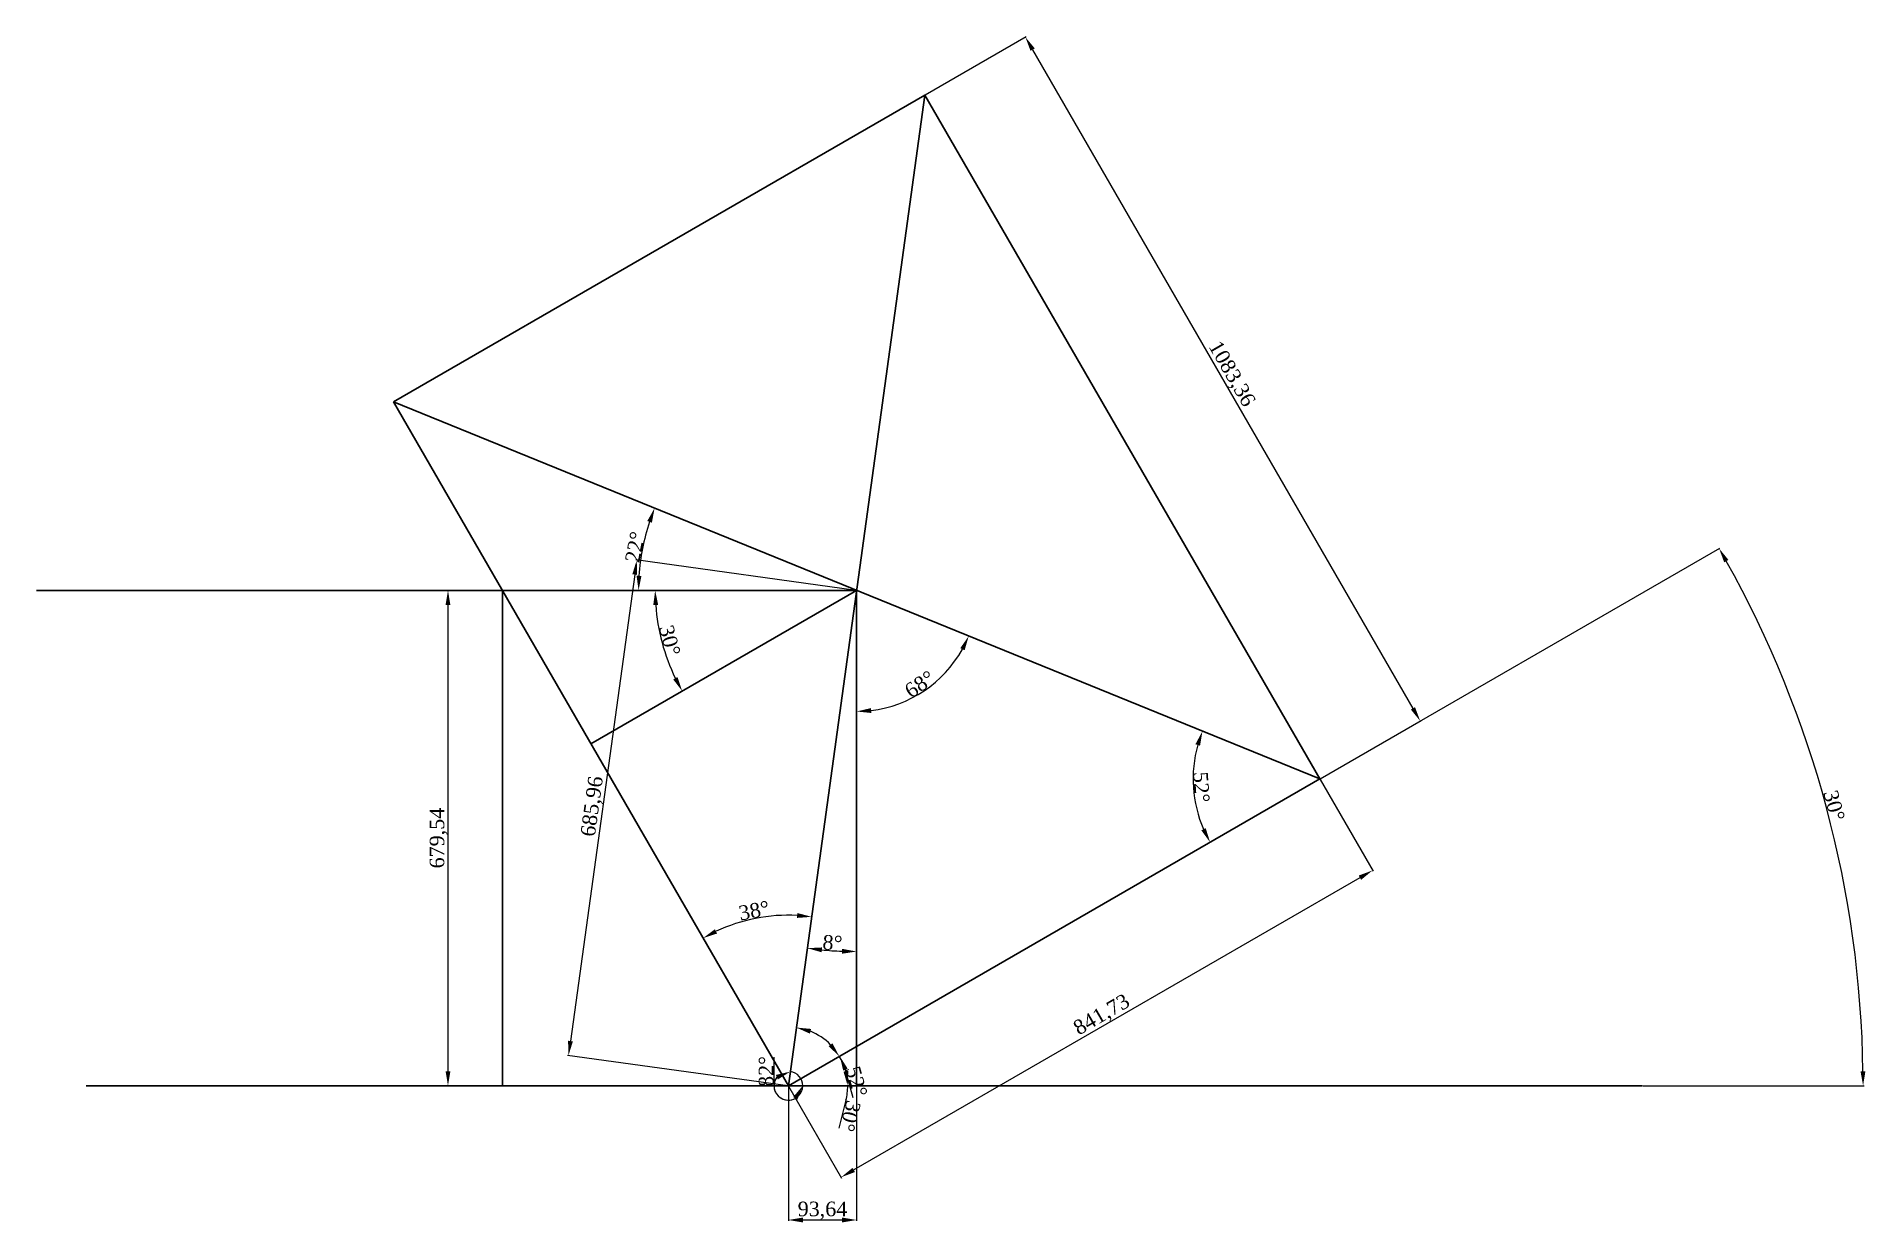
# Model space of a CAD drawing. Header units: millimetres. Extents: x -2060 to 12839, y 3761 to 9253.
# Drawn here: x 8427 to 10936, y 5816 to 7443 of the extents above; entities that cross this region are included whole.
import ezdxf

# ---------------------------------------------------------------- set-up
doc = ezdxf.new("R2010")
doc.units = ezdxf.units.MM
doc.layers.get('0').update_dxf_attribs({"lineweight": 30})
doc.styles.get("Standard").update_dxf_attribs({"font": 'pala.ttf'})
doc.dimstyles.new('ISO-25', dxfattribs={"dimtxt": 20, "dimasz": 20, "dimexe": 1.25, "dimexo": 0.625, "dimtad": 1, "dimtxsty": 'Standard', "dimcen": 2.5, "dimadec": 0, "dimazin": 0, "dimtfac": 1, "dimtmove": 0, "dimatfit": 3, "dimfxl": 1, "dimarcsym": 0})

msp = doc.modelspace()

# ---------------------------------------------------------------- blocks, each defined once
blk = doc.blocks.new('*D21')
at = {"color": 0, "lineweight": -2, "transparency": 16777216}
for p, q in [((9646.1, 7362.9), (9784.4, 7442.8)), ((9793.4, 7424.8), (10315, 6521.2)), ((10187.8, 6424.7), (10326.1, 6504.6))]:
    blk.add_line(p, q, dxfattribs=at)
at = {"color": 0, "transparency": 16777216}
for points in [[(9796.3, 7426.5), (9790.5, 7423.2), (9783.4, 7442.1)], [(10317.9, 6522.9), (10312.2, 6519.6), (10325, 6503.9)]]:
    blk.add_solid(points, dxfattribs=at)
at = {"layer": 'Defpoints', "color": 0, "transparency": 16777216}
for p in [(9645.6, 7362.6), (10325, 6503.9), (10187.3, 6424.4)]:
    blk.add_point(p, dxfattribs=at)
at = {"color": 0, "transparency": 16777216, "insert": (10065.3, 6979.4), "char_height": 20, "attachment_point": 5, "rotation": 300}
blk.add_mtext('1083,36', dxfattribs=at)
blk = doc.blocks.new('*D22')
at = {"color": 0, "lineweight": -2, "transparency": 16777216}
for p, q in [((10187.6, 6423.8), (10260.3, 6297.9)), ((10242.3, 6289), (9548, 5888.1)), ((9458.6, 6003), (9531.3, 5877))]:
    blk.add_line(p, q, dxfattribs=at)
at = {"color": 0, "transparency": 16777216}
for points in [[(10240.7, 6291.9), (10244, 6286.1), (10259.7, 6299)], [(9546.4, 5891), (9549.7, 5885.2), (9530.7, 5878.1)]]:
    blk.add_solid(points, dxfattribs=at)
at = {"layer": 'Defpoints', "color": 0, "transparency": 16777216}
for p in [(10187.3, 6424.4), (9458.3, 6003.5), (9530.7, 5878.1)]:
    blk.add_point(p, dxfattribs=at)
at = {"color": 0, "transparency": 16777216, "insert": (9888.8, 6099.7), "char_height": 20, "attachment_point": 5, "rotation": 30}
blk.add_mtext('841,73', dxfattribs=at)
blk = doc.blocks.new('*D23')
at = {"color": 0, "lineweight": -2, "transparency": 16777216}
for p, q in [((9065.3, 6683.1), (8990.2, 6683.1)), ((8991.4, 6663.1), (8991.4, 6023.5)), ((9065.3, 6003.5), (8990.2, 6003.5))]:
    blk.add_line(p, q, dxfattribs=at)
at = {"color": 0, "transparency": 16777216}
for points in [[(8988.1, 6663.1), (8994.7, 6663.1), (8991.4, 6683.1)], [(8988.1, 6023.5), (8994.7, 6023.5), (8991.4, 6003.5)]]:
    blk.add_solid(points, dxfattribs=at)
at = {"layer": 'Defpoints', "color": 0, "transparency": 16777216}
for p in [(9066, 6683.1), (8991.4, 6003.5), (9066, 6003.5)]:
    blk.add_point(p, dxfattribs=at)
at = {"color": 0, "transparency": 16777216, "insert": (8978.6, 6343.3), "char_height": 20, "attachment_point": 5, "rotation": 90}
blk.add_mtext('679,54', dxfattribs=at)
blk = doc.blocks.new('*D24')
at = {"color": 0, "lineweight": -2, "transparency": 16777216}
for p, q in [((10187.8, 6424.7), (10736.1, 6741.2)), ((10630.8, 6003.5), (10933.8, 6003.5))]:
    blk.add_line(p, q, dxfattribs=at)
blk.add_arc((9458.3, 6003.5), 1474.2, 0.7773, 29.2227, dxfattribs=at)
at = {"color": 0, "transparency": 16777216}
for points in [[(10742, 6721.6), (10747.8, 6724.9), (10735, 6740.6)], [(10935.7, 6023.5), (10929, 6023.5), (10932.5, 6003.5)]]:
    blk.add_solid(points, dxfattribs=at)
at = {"layer": 'Defpoints', "color": 0, "transparency": 16777216}
for p in [(10187.3, 6424.4), (10910.1, 6259.5), (9458.3, 6003.5), (9458.3, 6003.5), (10630.1, 6003.5)]:
    blk.add_point(p, dxfattribs=at)
at = {"color": 0, "transparency": 16777216, "insert": (10892.8, 6387.9), "char_height": 20, "attachment_point": 5, "rotation": 285}
blk.add_mtext('30°', dxfattribs=at)
blk = doc.blocks.new('*D25')
at = {"color": 0, "lineweight": -2, "transparency": 16777216}
blk.add_arc((9551.9, 6683.1), 276.3, 184.1483, 205.8517, dxfattribs=at)
at = {"color": 0, "transparency": 16777216}
for points in [[(9273, 6662.9), (9279.7, 6663.2), (9275.6, 6683.1)], [(9306.2, 6564.1), (9300.3, 6561), (9312.7, 6544.9)]]:
    blk.add_solid(points, dxfattribs=at)
at = {"layer": 'Defpoints', "color": 0, "transparency": 16777216}
for p in [(8427.1, 6683.1), (9551.9, 6683.1), (9551.9, 6683.1), (9279.8, 6635.1), (9187.5, 6472.6)]:
    blk.add_point(p, dxfattribs=at)
at = {"color": 0, "transparency": 16777216, "insert": (9295.6, 6614.4), "char_height": 20, "attachment_point": 5, "rotation": 285}
blk.add_mtext('30°', dxfattribs=at)
blk = doc.blocks.new('*D26')
at = {"color": 0, "lineweight": -2, "transparency": 16777216}
blk.add_arc((9551.9, 6683.1), 166, 276.906, 330.9398, dxfattribs=at)
at = {"color": 0, "transparency": 16777216}
for points in [[(9694.1, 6603.8), (9700.1, 6601), (9705.7, 6620.4)], [(9572.1, 6514.9), (9571.7, 6521.6), (9551.9, 6517)]]:
    blk.add_solid(points, dxfattribs=at)
at = {"layer": 'Defpoints', "color": 0, "transparency": 16777216}
for p in [(8916.6, 6941.7), (9551.9, 6683.1), (9615.8, 6529.8), (10187.3, 6424.4), (9551.9, 6003.5)]:
    blk.add_point(p, dxfattribs=at)
at = {"color": 0, "transparency": 16777216, "insert": (9638.5, 6554.3), "char_height": 20, "attachment_point": 5, "rotation": 33.9229}
blk.add_mtext('68°', dxfattribs=at)
blk = doc.blocks.new('*D27')
at = {"color": 0, "lineweight": -2, "transparency": 16777216}
blk.add_arc((9551.9, 6683.1), 495.4, 264.4675, 267.6867, dxfattribs=at)
at = {"color": 0, "transparency": 16777216}
for points in [[(9503.8, 6186.7), (9504.6, 6193.3), (9484.3, 6192.3)], [(9532, 6191.4), (9531.9, 6184.7), (9551.9, 6187.7)]]:
    blk.add_solid(points, dxfattribs=at)
at = {"layer": 'Defpoints', "color": 0, "transparency": 16777216}
for p in [(9645.6, 7362.6), (9551.9, 6683.1), (9506.8, 6189.7), (9458.3, 6003.5), (9551.9, 6003.5)]:
    blk.add_point(p, dxfattribs=at)
at = {"color": 0, "transparency": 16777216, "insert": (9518.8, 6199.7), "char_height": 20, "attachment_point": 5, "rotation": 356.0771}
blk.add_mtext('8°', dxfattribs=at)
blk = doc.blocks.new('*D28')
at = {"color": 0, "lineweight": -2, "transparency": 16777216}
blk.add_arc((9551.9, 6683.1), 299.2, 161.6767, 176.1691, dxfattribs=at)
at = {"color": 0, "transparency": 16777216}
for points in [[(9264.8, 6778.3), (9271.1, 6776), (9274.8, 6795.9)], [(9256.8, 6702.9), (9250.1, 6703.2), (9252.8, 6683.1)]]:
    blk.add_solid(points, dxfattribs=at)
at = {"layer": 'Defpoints', "color": 0, "transparency": 16777216}
for p in [(8916.6, 6941.7), (9262.6, 6759.3), (8427.1, 6683.1), (9551.9, 6683.1), (10187.3, 6424.4)]:
    blk.add_point(p, dxfattribs=at)
at = {"color": 0, "transparency": 16777216, "insert": (9247.8, 6742.6), "char_height": 20, "attachment_point": 5, "rotation": 78.9229}
blk.add_mtext('22°', dxfattribs=at)
blk = doc.blocks.new('*D29')
at = {"color": 0, "lineweight": -2, "transparency": 16777216}
blk.add_arc((10187.3, 6424.4), 173.8, 164.4439, 203.402, dxfattribs=at)
at = {"color": 0, "transparency": 16777216}
for points in [[(10016.7, 6472.1), (10023, 6469.9), (10026.3, 6489.9)], [(10030.8, 6356.9), (10024.8, 6353.9), (10036.8, 6337.5)]]:
    blk.add_solid(points, dxfattribs=at)
at = {"layer": 'Defpoints', "color": 0, "transparency": 16777216}
for p in [(8916.6, 6941.7), (10014.1, 6438.8), (10187.3, 6424.4), (10187.3, 6424.4), (9458.3, 6003.5)]:
    blk.add_point(p, dxfattribs=at)
at = {"color": 0, "transparency": 16777216, "insert": (10024.8, 6413.2), "char_height": 20, "attachment_point": 5, "rotation": 273.9229}
blk.add_mtext('52°', dxfattribs=at)
blk = doc.blocks.new('*D30')
at = {"color": 0, "lineweight": -2, "transparency": 16777216}
blk.add_line((9536, 6025.4), (9546.7, 5987.3), dxfattribs=at)
for start, end in [(44.2386, 67.9156), (15.7614, 30)]:
    blk.add_arc((9458.3, 6003.5), 80.7, start, end, dxfattribs=at)
at = {"color": 0, "transparency": 16777216}
for points in [[(9487.8, 6075.1), (9489.5, 6081.5), (9469.3, 6083.4)], [(9518.8, 6061.8), (9513.5, 6057.8), (9528.2, 6043.9)]]:
    blk.add_solid(points, dxfattribs=at)
at = {"layer": 'Defpoints', "color": 0, "transparency": 16777216}
for p in [(9645.6, 7362.6), (10187.3, 6424.4), (9492.7, 6076.5), (9458.3, 6003.5), (9458.3, 6003.5)]:
    blk.add_point(p, dxfattribs=at)
at = {"color": 0, "transparency": 16777216, "insert": (9551.8, 6009.3), "char_height": 20, "attachment_point": 5, "rotation": 285.7614}
blk.add_mtext('52°', dxfattribs=at)
blk = doc.blocks.new('*D31')
at = {"color": 0, "lineweight": -2, "transparency": 16777216}
blk.add_line((9537.2, 5983.7), (9527.6, 5945.4), dxfattribs=at)
for start, end in [(14.1204, 15.8796), (345.8796, 0)]:
    blk.add_arc((9458.3, 6003.5), 81.4, start, end, dxfattribs=at)
at = {"color": 0, "transparency": 16777216}
for points in [[(9533.5, 6024.5), (9539.6, 6027.1), (9528.8, 6044.2)], [(9540.5, 6023.8), (9533.9, 6023), (9539.7, 6003.5)]]:
    blk.add_solid(points, dxfattribs=at)
at = {"layer": 'Defpoints', "color": 0, "transparency": 16777216}
for p in [(10187.3, 6424.4), (9534.8, 6031.3), (9458.3, 6003.5), (9458.3, 6003.5), (10630.1, 6003.5)]:
    blk.add_point(p, dxfattribs=at)
at = {"color": 0, "transparency": 16777216, "insert": (9543, 5961.9), "char_height": 20, "attachment_point": 5, "rotation": 255.8796}
blk.add_mtext('30°', dxfattribs=at)
blk = doc.blocks.new('*D32')
at = {"color": 0, "lineweight": -2, "transparency": 16777216}
blk.add_line((9438.6, 6003.5), (9438.6, 6042.6), dxfattribs=at)
for start, end in [(0, 82.1542), (143.2501, 204.346), (180, 0), (237.8082, 298.9041)]:
    blk.add_arc((9458.3, 6003.5), 19.7, start, end, dxfattribs=at)
at = {"color": 0, "transparency": 16777216}
for points in [[(9441.2, 6018.4), (9443.8, 6012.2), (9461, 6023)], [(9464.9, 5988), (9470.7, 5984.6), (9478, 6003.5)]]:
    blk.add_solid(points, dxfattribs=at)
at = {"layer": 'Defpoints', "color": 0, "transparency": 16777216}
for p in [(9645.6, 7362.6), (9458.3, 6003.5), (9458.3, 6003.5), (9475.8, 6012.6), (10630.1, 6003.5)]:
    blk.add_point(p, dxfattribs=at)
at = {"color": 0, "transparency": 16777216, "insert": (9427.8, 6023.1), "char_height": 20, "attachment_point": 5, "rotation": 90}
blk.add_mtext('82°', dxfattribs=at)
blk = doc.blocks.new('*D33')
at = {"color": 0, "lineweight": -2, "transparency": 16777216}
for p, q in [((9458.3, 6002.9), (9458.3, 5818.2)), ((9551.9, 6002.9), (9551.9, 5818.2)), ((9531.9, 5819.4), (9478.3, 5819.4))]:
    blk.add_line(p, q, dxfattribs=at)
at = {"color": 0, "transparency": 16777216}
for points in [[(9478.3, 5822.8), (9478.3, 5816.1), (9458.3, 5819.4)], [(9531.9, 5822.8), (9531.9, 5816.1), (9551.9, 5819.4)]]:
    blk.add_solid(points, dxfattribs=at)
at = {"layer": 'Defpoints', "color": 0, "transparency": 16777216}
for p in [(9458.3, 6003.5), (9551.9, 6003.5), (9458.3, 5819.4)]:
    blk.add_point(p, dxfattribs=at)
at = {"color": 0, "transparency": 16777216, "insert": (9505.1, 5832.3), "char_height": 20, "attachment_point": 5}
blk.add_mtext('93,64', dxfattribs=at)
blk = doc.blocks.new('*D34')
at = {"color": 0, "lineweight": -2, "transparency": 16777216}
for p, q in [((9551.3, 6683.1), (9249.1, 6724.8)), ((9247.6, 6704.8), (9159.4, 6064.9)), ((9457.7, 6003.6), (9155.4, 6045.2))]:
    blk.add_line(p, q, dxfattribs=at)
at = {"color": 0, "transparency": 16777216}
for points in [[(9244.3, 6705.3), (9250.9, 6704.3), (9250.3, 6724.6)], [(9156.1, 6065.3), (9162.7, 6064.4), (9156.7, 6045.1)]]:
    blk.add_solid(points, dxfattribs=at)
at = {"layer": 'Defpoints', "color": 0, "transparency": 16777216}
for p in [(9551.9, 6683.1), (9156.7, 6045.1), (9458.3, 6003.5)]:
    blk.add_point(p, dxfattribs=at)
at = {"color": 0, "transparency": 16777216, "insert": (9190.8, 6386.6), "char_height": 20, "attachment_point": 5, "rotation": 82.1542}
blk.add_mtext('685,96', dxfattribs=at)
blk = doc.blocks.new('*D35')
at = {"color": 0, "lineweight": -2, "transparency": 16777216}
blk.add_arc((9458.3, 6003.5), 234, 87.0537, 115.1005, dxfattribs=at)
at = {"color": 0, "transparency": 16777216}
for points in [[(9470.6, 6240.5), (9470, 6233.8), (9490.2, 6235.3)], [(9360.6, 6212.4), (9357.5, 6218.3), (9341.3, 6206.1)]]:
    blk.add_solid(points, dxfattribs=at)
at = {"layer": 'Defpoints', "color": 0, "transparency": 16777216}
for p in [(9645.6, 7362.6), (8916.6, 6941.7), (9438.8, 6236.7), (9458.3, 6003.5), (9458.3, 6003.5)]:
    blk.add_point(p, dxfattribs=at)
at = {"color": 0, "transparency": 16777216, "insert": (9411.3, 6243.8), "char_height": 20, "attachment_point": 5, "rotation": 11.0771}
blk.add_mtext('38°', dxfattribs=at)

# ---------------------------------------------------------------- dimensions: what is measured, and where the dimension line sits
for p1, p2, distance, picture, middle in [((9645.579, 7362.591), (10187.258, 6424.376), 159.103, '*D21', (10065.307, 6979.445)), ((10187.258, 6424.376), (9458.301, 6003.513), 144.791, '*D22', (9888.765, 6099.654))]:
    dim = msp.add_aligned_dim(p1=p1, p2=p2, distance=distance, dimstyle='ISO-25', override={"dimtxt": 20})
    dim.commit()
    dim.dimension.update_dxf_attribs({"geometry": picture, "text_midpoint": middle})
for base, line1, line2, picture, middle in [((9438.849, 6236.656), ((9458.301, 6003.513), (8916.622, 6941.728)), ((9645.579, 7362.591), (9458.301, 6003.513)), '*D35', (9411.263, 6243.776)), ((9475.771, 6012.563), ((9458.301, 6003.513), (10630.146, 6003.513)), ((9645.579, 7362.591), (9458.301, 6003.513)), '*D32', (9427.756, 6023.073)), ((9506.779, 6189.727), ((9551.94, 6683.052), (9551.94, 6003.513)), ((9645.579, 7362.591), (9458.301, 6003.513)), '*D27', (9518.792, 6199.67)), ((9492.695, 6076.502), ((9645.579, 7362.591), (9458.301, 6003.513)), ((10187.258, 6424.376), (9458.301, 6003.513)), '*D30', (9551.803, 6009.346)), ((9262.645, 6759.322), ((8916.622, 6941.728), (10187.258, 6424.376)), ((9551.94, 6683.052), (8427.06, 6683.052)), '*D28', (9247.838, 6742.588)), ((9615.786, 6529.788), ((8916.622, 6941.728), (10187.258, 6424.376)), ((9551.94, 6683.052), (9551.94, 6003.513)), '*D26', (9638.523, 6554.314)), ((10014.088, 6438.825), ((10187.258, 6424.376), (9458.301, 6003.513)), ((8916.622, 6941.728), (10187.258, 6424.376)), '*D29', (10024.753, 6413.233)), ((10910.12, 6259.508), ((9458.301, 6003.513), (10630.146, 6003.513)), ((10187.258, 6424.376), (9458.301, 6003.513)), '*D24', (10892.818, 6387.891)), ((9279.838, 6635.073), ((9551.94, 6683.052), (9187.462, 6472.621)), ((9551.94, 6683.052), (8427.06, 6683.052)), '*D25', (9295.589, 6614.363)), ((9534.753, 6031.339), ((9458.301, 6003.513), (10630.146, 6003.513)), ((10187.258, 6424.376), (9458.301, 6003.513)), '*D31', (9542.959, 5961.852))]:
    dim = msp.add_angular_dim_2l(base=base, line1=line1, line2=line2, dimstyle='ISO-25')
    dim.commit()
    dim.dimension.update_dxf_attribs({"geometry": picture, "text_midpoint": middle})
dim = msp.add_aligned_dim(p1=(9551.94, 6683.052), p2=(9458.301, 6003.513), distance=-304.476, dimstyle='ISO-25')
dim.commit()
dim.dimension.update_dxf_attribs({"geometry": '*D34', "text_midpoint": (9190.796, 6386.596)})
dim = msp.add_linear_dim(base=(8991.412, 6003.513), p1=(9065.969, 6683.052), p2=(9065.969, 6003.513), angle=90, dimstyle='ISO-25', override={"dimtxt": 20})
dim.commit()
dim.dimension.update_dxf_attribs({"geometry": '*D23', "text_midpoint": (8978.594, 6343.283)})
dim = msp.add_linear_dim(base=(9458.301, 5819.435), p1=(9551.94, 6003.513), p2=(9458.301, 6003.513), dimstyle='ISO-25')
dim.commit()
dim.dimension.update_dxf_attribs({"geometry": '*D33', "text_midpoint": (9505.12, 5832.253)})

# ---------------------------------------------------------------- linework, layer by layer
for p, q in [((9645.579, 7362.591), (9458.301, 6003.513)), ((8916.622, 6941.728), (10187.258, 6424.376)), ((9551.94, 6683.052), (8427.06, 6683.052)), ((9065.969, 6683.052), (9065.969, 6003.513)), ((9551.94, 6683.052), (9187.462, 6472.621)), ((9551.94, 6683.052), (9551.94, 6003.513)), ((9458.301, 6003.513), (8495.235, 6003.513)), ((9458.301, 6003.513), (10630.146, 6003.513))]:
    msp.add_line(p, q)
at = {"color": 1}
msp.add_lwpolyline([(8916.622, 6941.728), (9645.579, 7362.591), (10187.258, 6424.376), (9458.301, 6003.513)], close=True, dxfattribs=at)

msp.set_redraw_order([(e.dxf.handle, doc.entitydb.next_handle()) for e in msp.query("TEXT MTEXT ATTDEF DIMENSION ARC_DIMENSION")])  # texts and dimensions are drawn at this point

doc.saveas('drawing.dxf')
